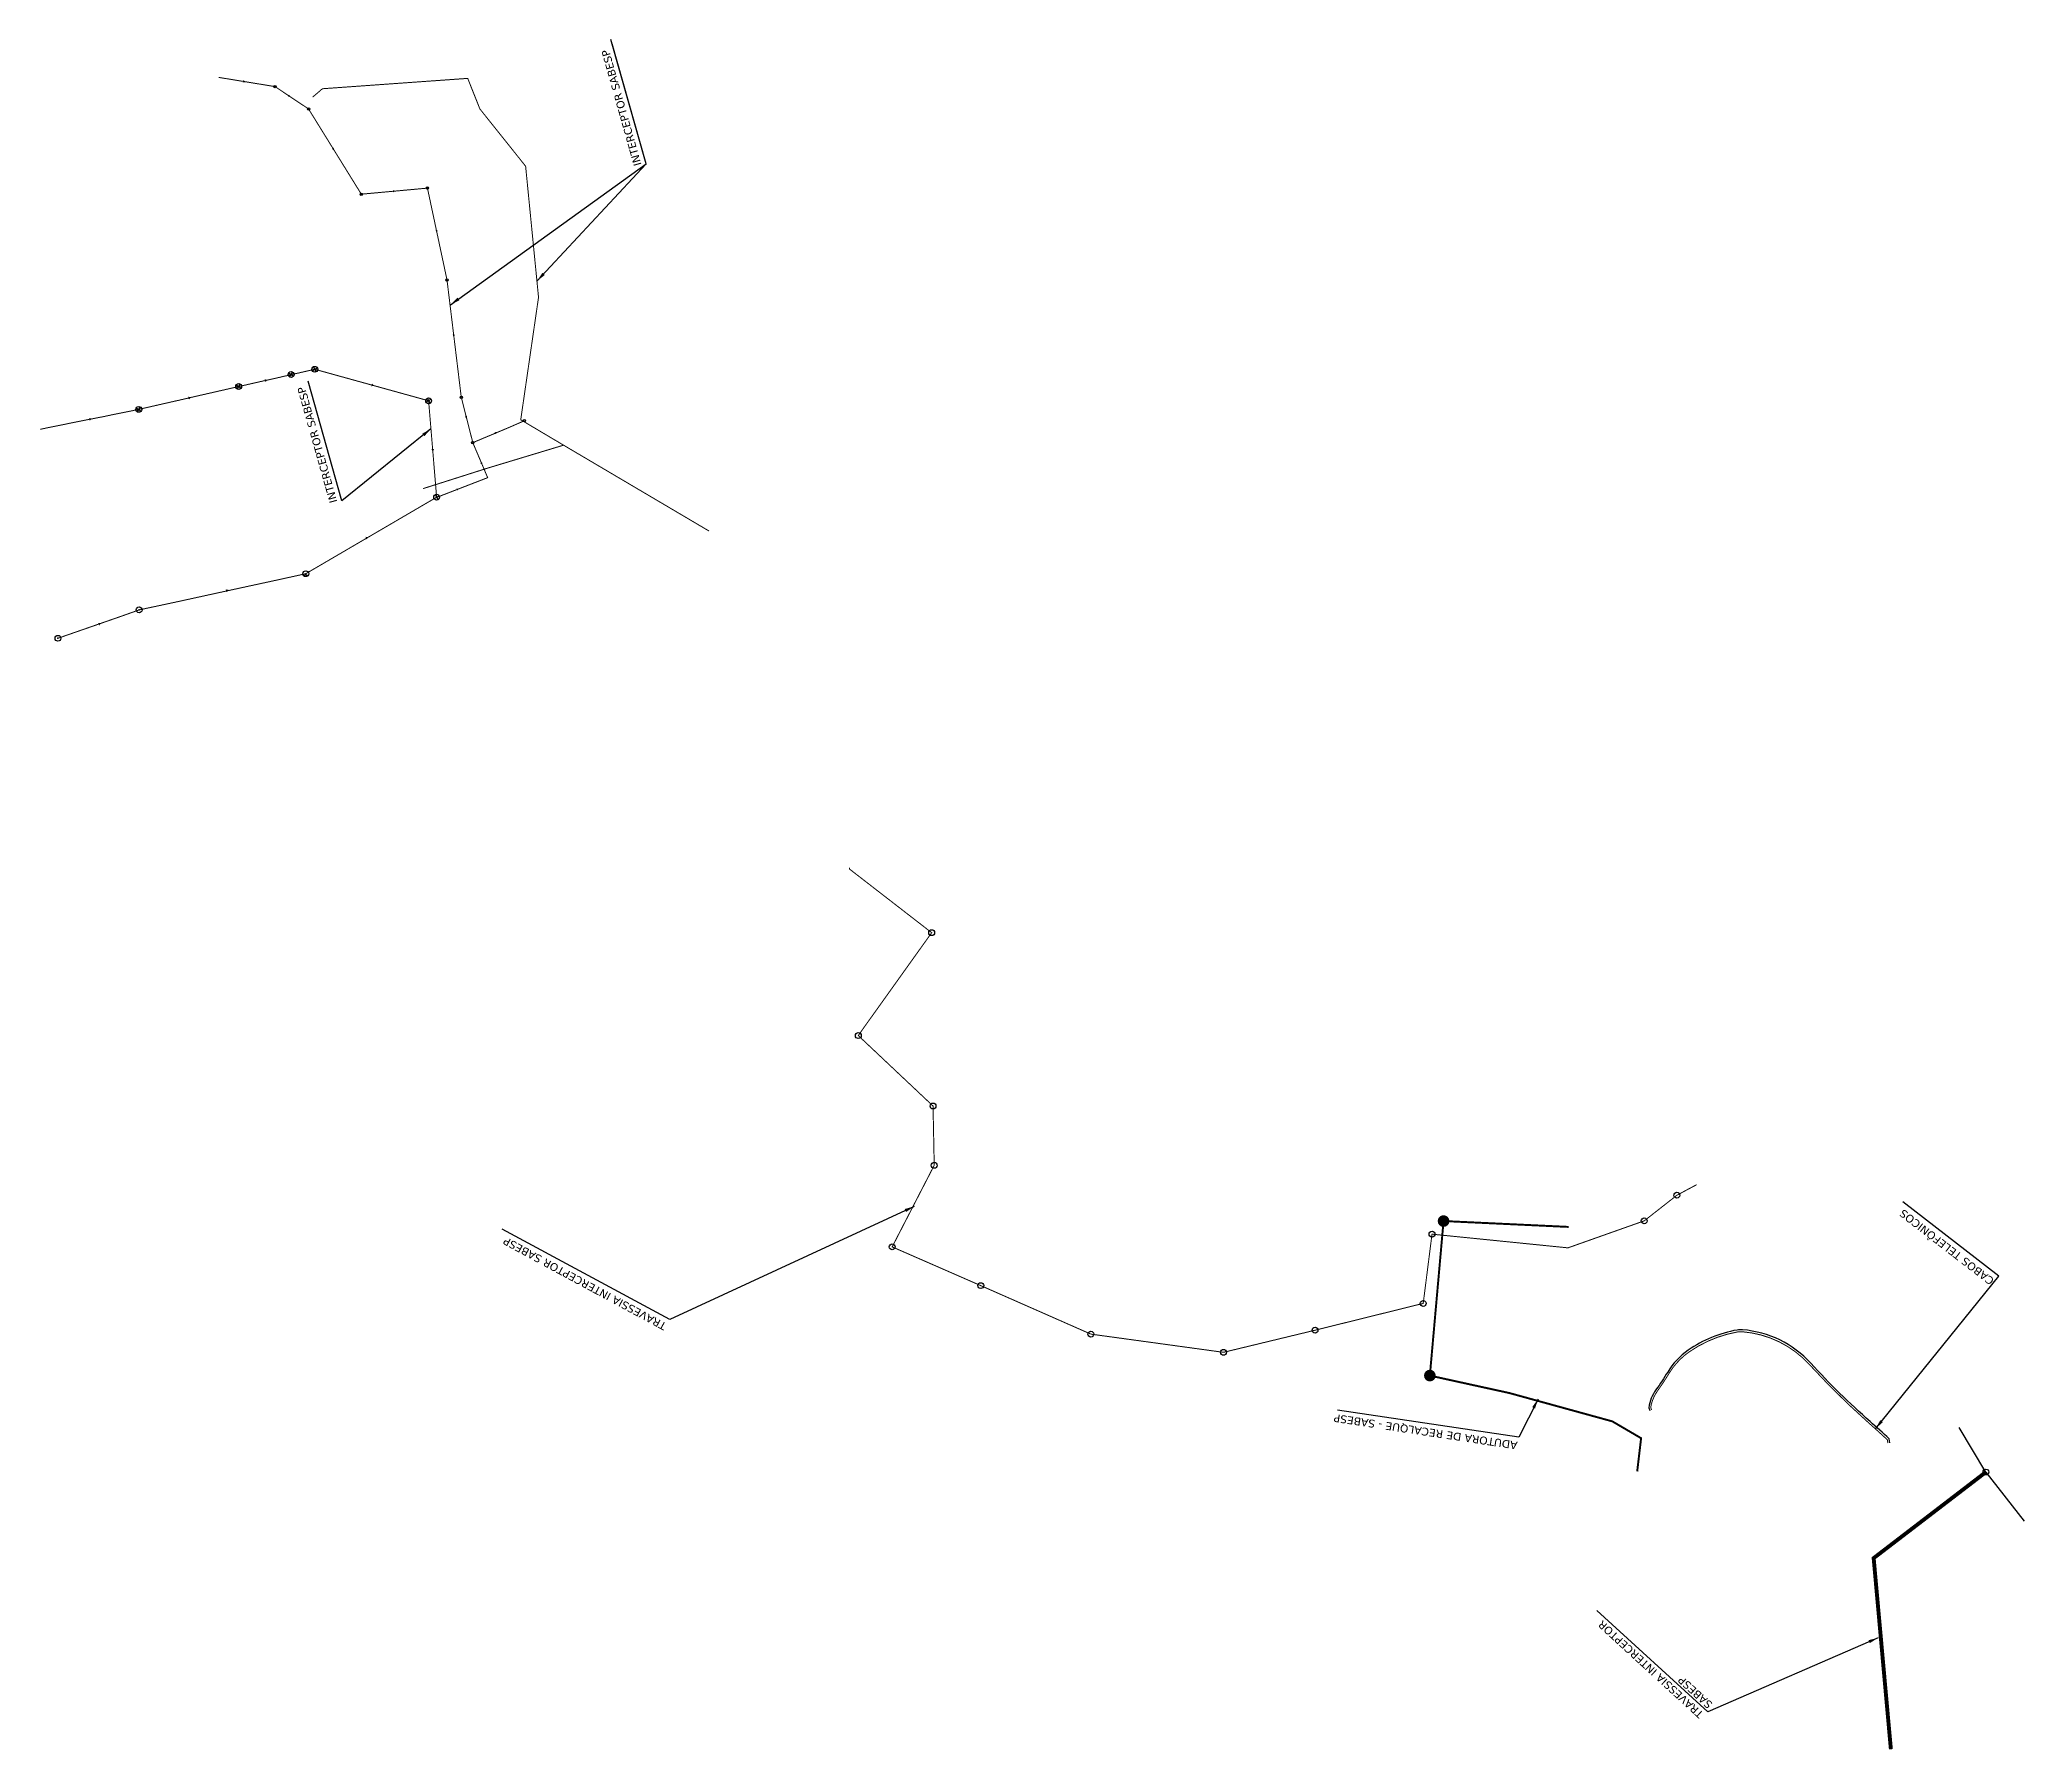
# Model space of a CAD drawing. Header units: metres. Extents: x 288740 to 329917, y 7396742 to 7465143.
# Drawn here: x 320497 to 321512, y 7424469 to 7425344 of the extents above; entities that cross this region are included whole.
import ezdxf

# ---------------------------------------------------------------- set-up
doc = ezdxf.new("R2010")
doc.units = ezdxf.units.M
doc.header["$LTSCALE"] = 10
doc.layers.get('0').update_dxf_attribs({"color": 255})
for name, color, linetype in [('DUTOS_SABESP', 151, 'Continuous'), ('DUTOS_SABESP_TEXTOS', 2, 'Continuous'), ('DUTOS_TELEFONIA', 162, 'Continuous'), ('DUTOS_TELEFONIA_TEXTOS', 2, 'Continuous')]:
    doc.layers.add(name, color=color, linetype=linetype)
doc.styles.get("Standard").update_dxf_attribs({"font": 'arial.ttf'})
doc.dimstyles.new('ISO-25', dxfattribs={"dimtxt": 2.5, "dimasz": 2.5, "dimexe": 1.25, "dimexo": 0.625, "dimtad": 1, "dimtxsty": 'Standard', "dimcen": 2.5, "dimadec": 0, "dimazin": 0, "dimtfac": 1, "dimtmove": 0, "dimatfit": 3, "dimfxl": 1, "dimarcsym": 0})

msp = doc.modelspace()

# ---------------------------------------------------------------- texts
at = {"layer": 'DUTOS_SABESP_TEXTOS', "char_height": 4, "width": 134.388, "attachment_point": 1}
for s, insert, rotation in [('\\A1;{\\fVerdana|b0|i0|c0|p34;INTERCEPTOR SABESP}', (320801.3, 7425279, 731), 105.7289), ('\\A1;{\\fVerdana|b0|i0|c0|p34;INTERCEPTOR SABESP}', (320645.8, 7425106.7, 731), 105.7289), ('\\A1;{\\fVerdana|b0|i0|c0|p34;TRAVESSIA INTERCEPTOR SABESP}', (320816.4, 7424684.1, 720), 151.6441), ('\\A1;{\\fVerdana|b0|i0|c0|p34;ADUTORA DE RECALQUE - SABESP}', (321252.6, 7424623.3, 732), 171.3721), ('\\A1;{\\fVerdana|b0|i0|c0|p34;TRAVESSIA INTERCEPTOR \\PSABESP}', (321345.8, 7424485.6, 732), 137.4676)]:
    msp.add_mtext(s, dxfattribs=dict(at, insert=insert, rotation=rotation))
at = {"layer": 'DUTOS_TELEFONIA_TEXTOS', "insert": (321494.6, 7424707.1, 724), "char_height": 4, "width": 134.388, "attachment_point": 1, "rotation": 142.3077}
msp.add_mtext('\\A1;{\\fVerdana|b0|i0|c0|p34;CABOS TELEFÔNICOS}', dxfattribs=at)

# ---------------------------------------------------------------- blocks, each defined once
blk = doc.blocks.new('DGE001A')
at = {"color": 0}
blk.add_lwpolyline([(0, 0, 1.5, 0, 0), (1.3, 0, 0, 0, 0)], format="xyseb", dxfattribs=at)
blk = doc.blocks.new('DRE010B')
at = {"color": 0}
blk.add_arc((0.4, 1.5), 0.934, 182.2339, 323.8184, dxfattribs=at)
blk.add_point((0, 0), dxfattribs=at)
blk = doc.blocks.new('DGE012A')
at = {"color": 0}
blk.add_circle((0, 0), 1.5, dxfattribs=at)
blk.add_point((0, 0), dxfattribs=at)
blk = doc.blocks.new('DGE011A')
at = {"color": 0}
for p, q in [((-1.1, -1.1), (1.1, 1.1)), ((-1.1, 1.1), (1.1, -1.1))]:
    blk.add_line(p, q, dxfattribs=at)
blk.add_circle((0, 0), 1.5, dxfattribs=at)
blk.add_point((0, 0), dxfattribs=at)

# ---------------------------------------------------------------- hatches: boundary and pattern name
at = {"layer": 'DUTOS_SABESP'}
h = msp.add_hatch(color=256, dxfattribs=at)
h.dxf.hatch_style = 1
edge = h.paths.add_edge_path()
edge.add_arc((321215.2, 7424740.1), 3, 0, 360)
h = msp.add_hatch(color=256, dxfattribs=at)
h.dxf.hatch_style = 1
edge = h.paths.add_edge_path()
edge.add_arc((321208.2, 7424661.1), 3, 0, 360)

# ---------------------------------------------------------------- linework, layer by layer
at = {"layer": 'DUTOS_SABESP', "ltscale": 50}
for q in [(321478.8, 7424634.5, 792), (321512.1, 7424586.7, 792)]:
    msp.add_line((321492.5, 7424611.8, 792), q, dxfattribs=at)
at = {"layer": 'DUTOS_SABESP', "const_width": 0.5}
for points in [[(320745.3, 7425149.2), (320736.8, 7425145.5), (320718.9, 7425138), (320713, 7425161.2), (320705.7, 7425221.2), (320695.7, 7425268.1), (320661.9, 7425265), (320634.9, 7425308.6), (320627.5, 7425313.5), (320617.8, 7425320), (320589, 7425324.7)], [(320637, 7425314.6), (320642, 7425318.9), (320716.3, 7425324.2), (320722.5, 7425308.6), (320745.9, 7425279.3), (320745.9, 7425279.3), (320752.5, 7425212.3), (320743.4, 7425149.7), (320765.3, 7425136.7), (320725.9, 7425124.8), (320693.5, 7425114.5)], [(320497.7, 7425144.8), (320500.5, 7425145.4), (320500.5, 7425145.4), (320508.9, 7425147.1), (320508.9, 7425147.1), (320509, 7425147.1), (320509, 7425147.1), (320512.8, 7425147.9), (320512.8, 7425147.9), (320521.3, 7425149.6), (320521.3, 7425149.6), (320528.5, 7425151), (320528.5, 7425151), (320528.7, 7425151), (320528.7, 7425151), (320532.9, 7425151.9), (320532.9, 7425151.9), (320536.2, 7425152.6), (320536.2, 7425152.6), (320541.3, 7425153.6), (320541.3, 7425153.6), (320548.1, 7425155), (320567.4, 7425159.4), (320567.4, 7425159.4), (320567.4, 7425159.4), (320567.4, 7425159.4), (320568.8, 7425159.7), (320568.8, 7425159.7), (320576.1, 7425161.4), (320576.1, 7425161.4), (320578.7, 7425162), (320578.7, 7425162), (320592.3, 7425165.1), (320592.3, 7425165.1), (320599.2, 7425166.7), (320602, 7425167.3), (320602, 7425167.3), (320611.6, 7425169.5), (320611.6, 7425169.5), (320615.8, 7425170.4), (320615.8, 7425170.4), (320620.6, 7425171.5), (320620.6, 7425171.5), (320621.8, 7425171.8), (320621.8, 7425171.8), (320624.6, 7425172.4), (320624.6, 7425172.4), (320626, 7425172.8), (320629.4, 7425173.5), (320629.4, 7425173.5), (320638.1, 7425175.5), (320696.3, 7425159.4), (320700.4, 7425110.1), (320633.5, 7425071), (320618.5, 7425067.7), (320618.5, 7425067.7), (320601.4, 7425064), (320601.4, 7425064), (320594.5, 7425062.5), (320594.5, 7425062.5), (320586.7, 7425060.8), (320586.7, 7425060.8), (320567.5, 7425056.6), (320567.5, 7425056.6), (320548.3, 7425052.5), (320539.3, 7425049.3), (320539.3, 7425049.3), (320506.8, 7425038)], [(320718.9, 7425138), (320726.5, 7425120.1), (320700.4, 7425110)], [(320839.7, 7425092.8), (320765.3, 7425136.7)], [(320911.5, 7424920.7), (320911.4, 7424920.1), (320953.5, 7424887.5), (320918.7, 7424838.8)], [(320918.7, 7424838.8), (320916, 7424834.9), (320954.2, 7424798.9), (320954.8, 7424768.6), (320933.3, 7424726.9), (320978.6, 7424707.1), (321034.9, 7424682.3)], [(321304.2, 7424735.4), (321317.8, 7424740.2), (321334.5, 7424753.3), (321344.6, 7424758.7)], [(321034.9, 7424682.3), (321102.7, 7424673), (321149.5, 7424684.3), (321204.8, 7424698), (321209.3, 7424733.4), (321278.8, 7424726.4), (321304.2, 7424735.4)]]:
    msp.add_lwpolyline(points, dxfattribs=at)
at = {"layer": 'DUTOS_SABESP', "const_width": 1, "elevation": 801}
msp.add_lwpolyline([(321314.2, 7424612.1), (321316.2, 7424629.1), (321301.5, 7424637.7), (321248.8, 7424652.2), (321208.2, 7424661.1), (321215.2, 7424740.1), (321279.2, 7424737.1)], dxfattribs=at)
at = {"layer": 'DUTOS_SABESP', "linetype": 'Continuous', "ltscale": 30, "const_width": 2, "elevation": 792}
msp.add_lwpolyline([(321443.9, 7424470.1), (321435.1, 7424567.8), (321492.5, 7424611.8)], dxfattribs=at)
at = {"layer": 'DUTOS_SABESP'}
for centre, radius in [((320617.8, 7425320), 0.6), ((320634.9, 7425308.6), 0.6), ((320695.7, 7425268.1), 0.6), ((320661.9, 7425265), 0.6), ((320705.7, 7425221.2), 0.6), ((320713, 7425161.2), 0.6), ((320745.3, 7425149.2, 778.5), 0.6), ((320718.9, 7425138), 0.6), ((320953.5, 7424887.5), 1.5), ((320916, 7424834.9), 1.5), ((320954.2, 7424798.9), 1.5), ((320954.8, 7424768.6), 1.5), ((321334.5, 7424753.3), 1.5), ((321317.8, 7424740.2, 778.5), 1.5), ((320933.3, 7424726.9), 1.5), ((321209.3, 7424733.4), 1.5), ((320978.6, 7424707.1), 1.5), ((321204.8, 7424698), 1.5), ((321034.9, 7424682.3), 1.5), ((321149.5, 7424684.3), 1.5), ((321102.7, 7424673), 1.5), ((321492.5, 7424611.8, 792), 1.5)]:
    msp.add_circle(centre, radius, dxfattribs=at)
for points in [[(320603.4, 7425322.3), (320601.3, 7425322.2), (320601.5, 7425323.2)], [(320626.3, 7425314.3), (320624.4, 7425315), (320624.9, 7425315.8)], [(320648.4, 7425286.8), (320646.9, 7425288.2), (320647.7, 7425288.8)], [(320680, 7425266.7), (320678.1, 7425266), (320678, 7425267)], [(320700.7, 7425244.7), (320699.8, 7425246.5), (320700.8, 7425246.7)], [(320709.4, 7425191.2), (320708.6, 7425193.2), (320709.6, 7425193.3)], [(320715.9, 7425149.6), (320714.9, 7425151.4), (320715.9, 7425151.6)], [(320732.1, 7425143.6), (320730.4, 7425142.3), (320730, 7425143.3)], [(320722.7, 7425129), (320723.9, 7425127.4), (320723, 7425127)], [(320712.5, 7425114.7), (320710.8, 7425113.5), (320710.5, 7425114.4)]]:
    msp.add_solid(points, dxfattribs=at)
at = {"layer": 'DUTOS_TELEFONIA'}
msp.add_lwpolyline([(321443.4, 7424626.8), (321443, 7424628.8, 0.006078), (321433.3, 7424637.6, -0.02624), (321402.9, 7424667.5, 0.189559), (321368.1, 7424684.5, 0.064049), (321365.3, 7424684.4, 0.107775), (321340.3, 7424674.1, 0.105059), (321329.8, 7424662.9, -0.019074), (321323.8, 7424653.9, 0.121181), (321320.1, 7424644.7, -0.000658), (321320.1, 7424644.6), (321320.7, 7424643.2)], format="xyb", dxfattribs=at)
at = {"layer": 'DUTOS_TELEFONIA', "const_width": 0.5}
msp.add_lwpolyline([(321442.4, 7424626.6), (321442.1, 7424628.3, 0.005928), (321432.7, 7424636.8, -0.02624), (321402.2, 7424666.8, 0.189559), (321368.1, 7424683.5, 0.064049), (321365.4, 7424683.4, 0.107775), (321340.9, 7424673.3, 0.105059), (321330.6, 7424662.4, -0.019074), (321324.6, 7424653.3, 0.118575), (321321.1, 7424644.7), (321321.6, 7424643.6)], format="xyb", dxfattribs=at)

# ---------------------------------------------------------------- block references
at = {"rotation": 344.5393973978105}
msp.add_blockref('DGE001A', (320667.2, 7425167.5), dxfattribs=at)
at = {"layer": 'DUTOS_SABESP'}
for name, p, rotation in [('DGE011A', (320638.1, 7425175.5), 344.53721686081), ('DGE011A', (320599.2, 7425166.7), 12.77986210180986), ('DGE001A', (320612.6, 7425169.7), 12.80036291480941), ('DGE011A', (320626, 7425172.8), 12.86655342380932), ('DGE011A', (320548.1, 7425155), 12.90818598880987), ('DGE001A', (320573.6, 7425160.8), 12.89991206781018), ('DGE011A', (320696.3, 7425159.4), 344.53721686081), ('DGE001A', (320522.9, 7425149.9), 11.38615602580993), ('DGE001A', (320698.4, 7425134.7), 275.3797040630361), ('DGE011A', (320700.4, 7425110.1), 344.53721686081), ('DGE001A', (320664.3, 7425089.2), 19.25515037380944), ('DGE001A', (320592.8, 7425062.3), 19.25515037380944), ('DGE012A', (320633.5, 7425071), 12.23297312380957), ('DRE010B', (320633.5, 7425071), 192.2448589138105), ('DGE012A', (320548.3, 7425052.5), 12.23297312380957), ('DGE001A', (320527.6, 7425045.2), 19.25515037380944), ('DGE012A', (320506.8, 7425038), 332.0295251508104)]:
    msp.add_blockref(name, p, dxfattribs=dict(at, rotation=rotation))

msp.set_redraw_order([(e.dxf.handle, doc.entitydb.next_handle()) for e in msp.query("TEXT MTEXT ATTDEF DIMENSION ARC_DIMENSION")])  # texts and dimensions are drawn at this point

# ---------------------------------------------------------------- leaders
at = {"layer": 'DUTOS_SABESP_TEXTOS'}
for points in [[(320707.5, 7425208.5), (320807.5, 7425280.6), (320789.5, 7425344)], [(320751.7, 7425220.6, 808), (320807.5, 7425280.6, 808), (320790.2, 7425341.8, 808)], [(320697.5, 7425145.1, 808), (320652, 7425108.3, 808), (320634.7, 7425169.5, 808)], [(320944.6, 7424747.6, 797), (320819.6, 7424689.7, 797), (320733.9, 7424736, 797)], [(321263.5, 7424649.1, 809), (321253.7, 7424629.6, 809), (321160.9, 7424643.5, 809)], [(321437.4, 7424527.1, 809), (321350.3, 7424489.3, 809), (321293.6, 7424541.1, 809)]]:
    msp.add_leader(points, dimstyle='ISO-25', override={"dimscale": 2}, dxfattribs=at)
at = {"layer": 'DUTOS_TELEFONIA_TEXTOS'}
msp.add_leader([(321436, 7424633.9), (321499.1, 7424712), (321450, 7424749.9)], dimstyle='ISO-25', override={"dimscale": 2}, dxfattribs=at)

doc.saveas('drawing.dxf')
